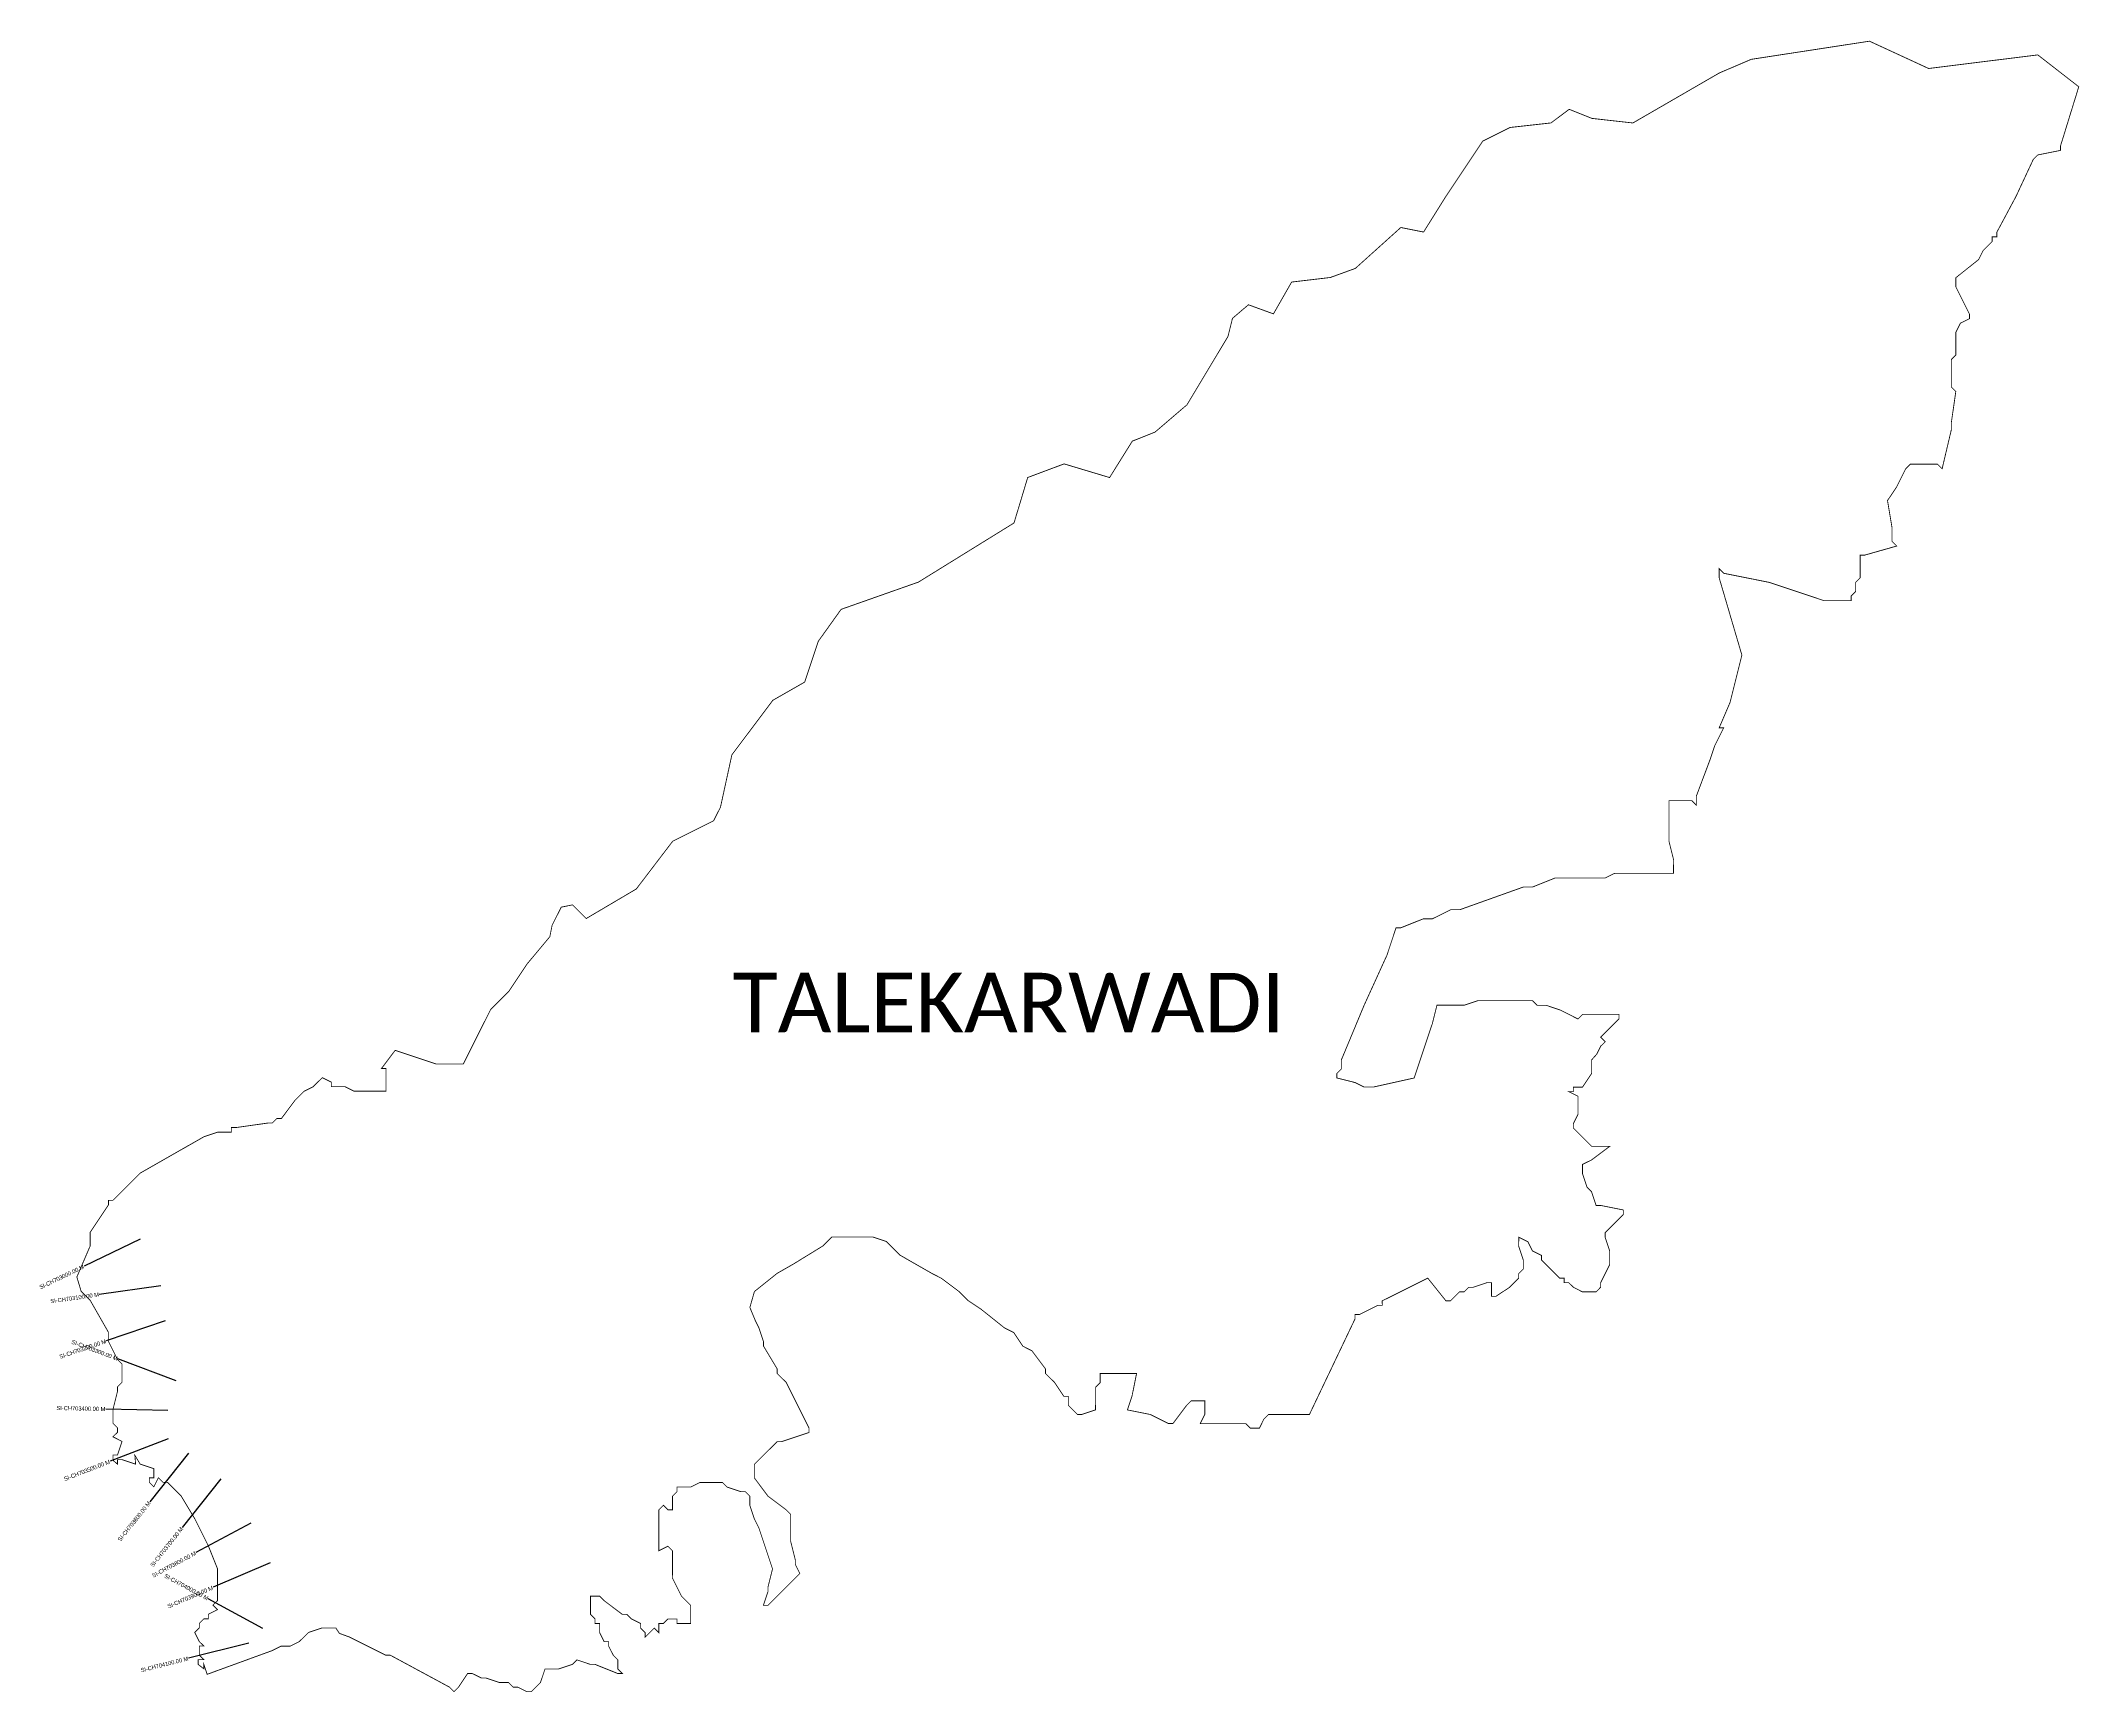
# Model space of a CAD drawing. Header units: metres. Extents: x 349589 to 354508, y 1756876 to 1760862.
import ezdxf
from ezdxf.enums import TextEntityAlignment as Align

# ---------------------------------------------------------------- set-up
doc = ezdxf.new("R2010")
doc.units = ezdxf.units.M
for name, color, linetype in [('CS', 134, 'Continuous'), ('CSMark', 6, 'Continuous'), ('VILLAGE NAME', 250, 'Continuous')]:
    doc.layers.add(name, color=color, linetype=linetype)

msp = doc.modelspace()

# ---------------------------------------------------------------- linework, layer by layer
at = {"color": 6, "const_width": 2}
for points in [[(349762.9, 1758063.1), (349828.8, 1758128.9), (349982.5, 1758216.7), (350015.5, 1758227.7), (350048.4, 1758227.7), (350048.4, 1758238.7), (350059.4, 1758238.7), (350136.2, 1758249.6), (350147.2, 1758249.6), (350158.2, 1758260.6), (350169.2, 1758260.5), (350202.1, 1758304.5), (350224.1, 1758326.4), (350246, 1758337.4), (350268, 1758359.3), (350289.9, 1758348.3), (350289.9, 1758337.4), (350322.9, 1758337.4), (350344.8, 1758326.4), (350421.7, 1758326.4), (350421.7, 1758381.2), (350410.7, 1758381.2), (350443.7, 1758425.1), (350542.4, 1758392.2), (350608.3, 1758392.1), (350674.2, 1758523.8), (350718.2, 1758567.8), (350762.1, 1758633.6), (350817, 1758699.4), (350822.5, 1758726.9), (350844.5, 1758770.8), (350871.9, 1758776.3), (350904.8, 1758743.3), (351025.6, 1758814.6), (351113.5, 1758929.9), (351212.3, 1758979.3), (351225, 1759004.6), (351228.8, 1759012.2), (351256.3, 1759138.4), (351355.1, 1759270.1), (351432, 1759314), (351465, 1759412.8), (351519.9, 1759489.6), (351706.5, 1759555.4), (351937.1, 1759698.1), (351970.1, 1759807.8), (352057.9, 1759840.7), (352167.7, 1759807.7), (352222.6, 1759895.6), (352277.5, 1759917.5), (352354.4, 1759983.3), (352415.7, 1760085.5), (352453.3, 1760148), (352464.2, 1760191.9), (352502.7, 1760224.8), (352563.1, 1760202.8), (352607, 1760279.6), (352700.3, 1760290.6), (352760.7, 1760312.5), (352870.5, 1760411.3), (352925.4, 1760400.3), (352980.3, 1760488.1), (353068.2, 1760619.8), (353134.1, 1760652.7), (353232.9, 1760663.7), (353276.8, 1760696.6), (353331.7, 1760674.6), (353430.5, 1760663.6), (353639.1, 1760784.3), (353716, 1760817.2), (354001.4, 1760861), (354144.1, 1760795.1), (354407.6, 1760827.9), (354506.4, 1760751), (354462.4, 1760608.3), (354462.4, 1760597.4), (354407.5, 1760586.4), (354396.5, 1760575.4), (354364.3, 1760506.3), (354355, 1760486.4), (354324.1, 1760428.6), (354308.6, 1760399.8), (354308.6, 1760388.8), (354297.6, 1760388.8), (354297.6, 1760377.8), (354275.7, 1760355.9), (354264.7, 1760333.9), (354209.8, 1760290), (354209.8, 1760268.1), (354242.7, 1760202.2), (354242.7, 1760191.2), (354220.7, 1760180.3), (354209.8, 1760158.3), (354209.7, 1760103.4), (354198.7, 1760092.5), (354198.7, 1760026.6), (354209.7, 1760015.6), (354205.5, 1759986.1), (354199.7, 1759945.9), (354198.7, 1759938.7), (354198.7, 1759922.3), (354176.7, 1759829), (354165.7, 1759840), (354099.9, 1759840), (354088.9, 1759829), (354070, 1759791.3), (354066.9, 1759785.1), (354044.9, 1759752.2), (354054.3, 1759695.8), (354055.9, 1759686.3), (354055.9, 1759656.9), (354055.9, 1759653.4), (354066.9, 1759642.4), (354041, 1759635), (353990, 1759620.5), (353979, 1759620.5), (353979, 1759588.6), (353979, 1759565.6), (353968, 1759554.6), (353968, 1759532.6), (353957, 1759521.7), (353957, 1759510.7), (353891.2, 1759510.7), (353788.8, 1759544.9), (353759.4, 1759554.7), (353723.7, 1759561.9), (353673.6, 1759571.9), (353649.7, 1759576.7), (353638.7, 1759587.7), (353638.7, 1759565.7), (353665.2, 1759475.4), (353693.5, 1759379.1), (353682.7, 1759335.8), (353672.8, 1759296.4), (353664.9, 1759264.8), (353638.6, 1759203.4), (353649.5, 1759203.4), (353637.8, 1759180.1), (353627.5, 1759159.5), (353616.6, 1759126.6), (353598.8, 1759079.2), (353592, 1759061.2), (353583.6, 1759038.8), (353583.6, 1759016.8), (353572.6, 1759027.8), (353517.7, 1759027.8), (353517.7, 1758929), (353528.7, 1758885.1), (353528.6, 1758852.2), (353385.9, 1758852.2), (353364, 1758841.3), (353243.2, 1758841.3), (353188.3, 1758819.3), (353166.4, 1758819.4), (353012.7, 1758764.5), (352990.7, 1758764.5), (352946.8, 1758742.6), (352924.8, 1758742.6), (352869.9, 1758720.7), (352858.9, 1758720.7), (352837, 1758654.8), (352816, 1758608.7), (352798.2, 1758569.6), (352782, 1758534.1), (352740.7, 1758434.9), (352727.1, 1758402.3), (352727.1, 1758380.4), (352716.1, 1758369.4), (352716.1, 1758358.5), (352760, 1758347.4), (352781.9, 1758336.5), (352803.9, 1758336.5), (352902.7, 1758358.4), (352946.7, 1758490.1), (352957.7, 1758534), (353023.5, 1758534), (353056.5, 1758545), (353188.2, 1758544.9), (353199.2, 1758533.9), (353221.2, 1758533.9), (353254.1, 1758522.9), (353298, 1758500.9), (353309, 1758511.9), (353396.8, 1758511.9), (353396.8, 1758500.9), (353377.5, 1758481.7), (353352.8, 1758457), (353363.8, 1758446), (353352.8, 1758435.1), (353343.2, 1758415.7), (353330.9, 1758402.1), (353330.9, 1758369.2), (353308.9, 1758336.3), (353286.9, 1758336.3), (353286.9, 1758325.3), (353275.9, 1758325.3), (353297.9, 1758314.3), (353297.9, 1758270.4), (353286.9, 1758248.5), (353286.9, 1758237.5), (353330.8, 1758193.5), (353374.7, 1758193.5), (353342.1, 1758169.1), (353330.8, 1758160.6), (353308.8, 1758149.7), (353308.8, 1758127.7), (353319.8, 1758094.8), (353330.7, 1758083.8), (353341.7, 1758050.8), (353352.7, 1758050.8), (353407.6, 1758039.8), (353407.6, 1758028.9), (353363.6, 1757984.9), (353363.6, 1757974), (353374.6, 1757941), (353374.6, 1757908.1), (353352.6, 1757864.2), (353352.6, 1757853.2), (353341.7, 1757842.2), (353308.7, 1757842.2), (353286.8, 1757853.3), (353275.8, 1757864.2), (353264.8, 1757864.2), (353264.8, 1757875.2), (353253.8, 1757875.2), (353209.9, 1757919.1), (353209.9, 1757930.1), (353188, 1757941.1), (353177, 1757963.1), (353155.1, 1757974.1), (353155, 1757952.1), (353166, 1757919.2), (353166, 1757897.2), (353155, 1757886.2), (353155, 1757875.2), (353133.1, 1757853.3), (353100.1, 1757831.4), (353089.1, 1757831.4), (353089.2, 1757864.3), (353078.2, 1757864.3), (353045.3, 1757853.3), (353034.3, 1757853.3), (353023.3, 1757842.3), (353012.3, 1757842.4), (352990.3, 1757820.4), (352979.4, 1757820.4), (352935.5, 1757875.3), (352825.6, 1757820.5), (352825.7, 1757809.5), (352814.7, 1757809.5), (352770.8, 1757787.6), (352759.8, 1757787.6), (352759.8, 1757776.6), (352703.5, 1757658.5), (352649.9, 1757546.1), (352551.1, 1757546.1), (352540.1, 1757535.1), (352529.2, 1757513.2), (352507.2, 1757513.2), (352496.2, 1757524.2), (352386.5, 1757524.2), (352397.4, 1757546.2), (352397.4, 1757579.1), (352364.5, 1757579.1), (352353.5, 1757568.1), (352320.6, 1757524.3), (352309.6, 1757524.3), (352265.7, 1757546.2), (352210.8, 1757557.2), (352221.5, 1757589.2), (352222.7, 1757594.8), (352232.8, 1757645), (352145, 1757645.1), (352145, 1757623.1), (352134, 1757612.2), (352133.9, 1757557.3), (352101, 1757546.3), (352090, 1757546.3), (352078.5, 1757557.9), (352068.1, 1757568.2), (352068.1, 1757590.2), (352057.1, 1757590.2), (352035.2, 1757623.2), (352013.2, 1757645.1), (352013.2, 1757656.1), (351980.3, 1757700), (351958.4, 1757711), (351936.4, 1757743.9), (351914.5, 1757754.9), (351857.9, 1757800), (351826.7, 1757820.8), (351804.7, 1757842.8), (351767.2, 1757870.9), (351762.1, 1757874.8), (351738.9, 1757886.7), (351681.6, 1757919.5), (351662.1, 1757930.7), (351629.1, 1757963.6), (351596.2, 1757974.6), (351497.4, 1757974.7), (351475.4, 1757952.7), (351404, 1757908.8), (351365.6, 1757886.9), (351310.7, 1757843), (351299.7, 1757804.6), (351312.8, 1757772.9), (351321.6, 1757755.1), (351332.6, 1757722.2), (351332.6, 1757711.2), (351365.5, 1757656.3), (351365.5, 1757645.3), (351387.5, 1757623.4), (351442.3, 1757513.6), (351442.3, 1757502.6), (351408.3, 1757491.3), (351376.4, 1757480.7), (351365.5, 1757480.7), (351310.6, 1757425.8), (351310.6, 1757392.9), (351343.5, 1757349), (351361.4, 1757335.5), (351385.7, 1757317.3), (351387.4, 1757316), (351398.3, 1757305), (351398.3, 1757239.1), (351409.3, 1757195.2), (351409.3, 1757184.2), (351420.3, 1757162.3), (351346.1, 1757088.2), (351343.4, 1757085.5), (351332.4, 1757085.5), (351343.4, 1757118.4), (351343.4, 1757129.4), (351354.4, 1757173.3), (351321.5, 1757272.1), (351310.5, 1757294.1), (351299.6, 1757327), (351299.6, 1757349), (351288.6, 1757359.9), (351277.6, 1757359.9), (351244.7, 1757371), (351233.7, 1757381.9), (351178.8, 1757381.9), (351156.9, 1757371), (351123.9, 1757371), (351123.9, 1757360), (351112.9, 1757349), (351112.9, 1757316.1), (351101.9, 1757316.1), (351091, 1757327.1), (351080, 1757316.1), (351079.9, 1757217.3), (351101.9, 1757228.3), (351112.9, 1757217.3), (351112.8, 1757151.4), (351134.8, 1757107.5), (351156.8, 1757085.5), (351156.7, 1757044.5), (351156.7, 1757041.6), (351123.8, 1757041.7), (351123.8, 1757052.6), (351101.8, 1757052.6), (351090.9, 1757041.7), (351079.9, 1757041.7), (351079.9, 1757019.7), (351068.9, 1757030.7), (351046.9, 1757008.7), (351046.9, 1757019.7), (351036, 1757030.7), (351036, 1757041.7), (351014, 1757052.7), (351003.1, 1757063.6), (350992.1, 1757063.6), (350951.9, 1757093.8), (350948.2, 1757096.6), (350937.2, 1757107.6), (350915.2, 1757107.6), (350915.2, 1757063.7), (350926.2, 1757052.7), (350926.2, 1757041.7), (350937.2, 1757041.7), (350937.2, 1757019.8), (350948.1, 1756997.8), (350959.1, 1756997.8), (350959.1, 1756986.8), (350970.1, 1756964.9), (350981.1, 1756953.9), (350981, 1756931.9), (350992, 1756920.9), (350981, 1756920.9), (350926.2, 1756942.9), (350915.2, 1756942.9), (350898.3, 1756948.6), (350882.3, 1756953.9), (350871.3, 1756942.9), (350838.3, 1756932), (350805.4, 1756932), (350794.4, 1756899.1), (350772.4, 1756877.1), (350761.5, 1756877.1), (350747.3, 1756884.2), (350739.5, 1756888.1), (350728.6, 1756888.1), (350717.6, 1756899.1), (350695.6, 1756899.1), (350662.7, 1756910.1), (350651.7, 1756910.1), (350629.7, 1756921), (350618.8, 1756921.1), (350596.8, 1756888.1), (350585.8, 1756877.2), (350574.8, 1756888.1), (350505.5, 1756925.5), (350432.2, 1756965.1)], [(350432.2, 1756965.1), (350421.2, 1756965.1), (350394, 1756978.6), (350333.4, 1757009), (350317.6, 1757014.8), (350309.3, 1757017.9), (350300.4, 1757031), (350267.5, 1757031), (350234.6, 1757020), (350212.6, 1756998.1), (350190.7, 1756987.1), (350168.7, 1756987.1), (350153.5, 1756979.5), (350146.7, 1756976.1), (350131.8, 1756970.7), (350094, 1756956.9), (350018.3, 1756929.3), (349990.1, 1756919), (349982.1, 1756943.2), (349982.1, 1756932.3), (349968.3, 1756942.9), (349968.3, 1756954.3), (349982.1, 1756954.2), (349971.1, 1756965.2), (349971.1, 1756987.2), (349982.1, 1756987.2), (349971.1, 1756998.1), (349960.1, 1757020.1), (349971.1, 1757031.1), (349971.1, 1757042.1), (349982.1, 1757053), (349993.1, 1757053), (349993.1, 1757064), (350015, 1757075), (350004, 1757086), (350015, 1757096.9), (350015.1, 1757173.8), (349993.1, 1757228.7), (349960.2, 1757294.6), (349927.3, 1757349.5), (349894.4, 1757382.4), (349883.4, 1757382.4), (349872.4, 1757393.4), (349861.5, 1757371.5), (349850.5, 1757382.4), (349850.5, 1757393.4), (349861.5, 1757393.4), (349861.5, 1757415.4), (349840.9, 1757422.2), (349828.5, 1757426.3), (349815.6, 1757447.8), (349817.5, 1757426.3), (349793, 1757434.5), (349784.6, 1757437.3), (349773.6, 1757437.3), (349773.6, 1757426.4), (349762.7, 1757435.9), (349762.7, 1757448.3), (349773.7, 1757448.3), (349784.6, 1757481.2), (349762.7, 1757492.3), (349773.7, 1757503.2), (349773.7, 1757514.2), (349762.7, 1757525.2), (349762.9, 1757558.9), (349768.9, 1757582.8), (349773.7, 1757602), (349773.7, 1757613), (349784.7, 1757624), (349784.7, 1757649.3), (349784.7, 1757667.9), (349773.7, 1757678.9), (349766.2, 1757694), (349760.7, 1757705), (349751.8, 1757722.8), (349751.8, 1757744.7), (349716.7, 1757806.3), (349707.9, 1757821.6), (349686, 1757843.6), (349675.7, 1757878.1), (349697.3, 1757928.6), (349708, 1757953.3), (349708, 1757986.3), (349751.9, 1758052.1), (349751.9, 1758063.1), (349762.9, 1758063.1)]]:
    msp.add_lwpolyline(points, dxfattribs=at)
at = {"layer": 'CS'}
for p, q in [((349828.4, 1757969.2), (349693.3, 1757904.1)), ((349878.4, 1757857), (349729.9, 1757836.1)), ((349888.7, 1757772.6), (349746.8, 1757723.9)), ((349915.1, 1757627.1), (349774.8, 1757680.2)), ((349895.4, 1757555.8), (349745.5, 1757559.3)), ((349895.7, 1757487.4), (349755.9, 1757433.1)), ((349944.7, 1757452.9), (349851.5, 1757335.4)), ((350023, 1757390.8), (349929.8, 1757273.3)), ((350095.3, 1757283.5), (349963.1, 1757212.7)), ((350142.4, 1757187.9), (350004.4, 1757129.1)), ((350124.5, 1757029.7), (349992.6, 1757101.2)), ((350090.7, 1756994.5), (349945.2, 1756957.7))]:
    msp.add_line(p, q, dxfattribs=at)

# ---------------------------------------------------------------- texts
at = {"layer": 'CSMark'}
for s, rotation, p in [('SI-CH703000.00 M', 25.7308, (349692.4, 1757903.7)), ('SI-CH703100.00 M', 8.0315, (349728.9, 1757835.9)), ('SI-CH703200.00 M', 18.9322, (349745.9, 1757723.6)), ('SI-CH703300.00 M', 339.2641, (349773.9, 1757680.5)), ('SI-CH703400.00 M', 358.6924, (349744.5, 1757559.3)), ('SI-CH703500.00 M', 21.2328, (349755, 1757432.7)), ('SI-CH703600.00 M', 51.5869, (349850.8, 1757334.6)), ('SI-CH703700.00 M', 51.5869, (349929.2, 1757272.5)), ('SI-CH703800.00 M', 28.1917, (349962.2, 1757212.2)), ('SI-CH704000.00 M', 331.5471, (349991.8, 1757101.6)), ('SI-CH703900.00 M', 23.0986, (350003.5, 1757128.7)), ('SI-CH704100.00 M', 14.2002, (349944.3, 1756957.4))]:
    msp.add_text(s, height=10, rotation=rotation, dxfattribs=at).set_placement(p, align=Align.MIDDLE_RIGHT)
at = {"layer": 'VILLAGE NAME', "insert": (351257.9, 1758612.6), "char_height": 143.7, "attachment_point": 1, "rotation": 359.9793}
msp.add_mtext_dynamic_manual_height_columns('{\\fCalibri|b0|i0|c0|p34;TALEKARWADI}', width=1418, gutter_width=718.5, heights=[0], dxfattribs=at)

doc.saveas('drawing.dxf')
